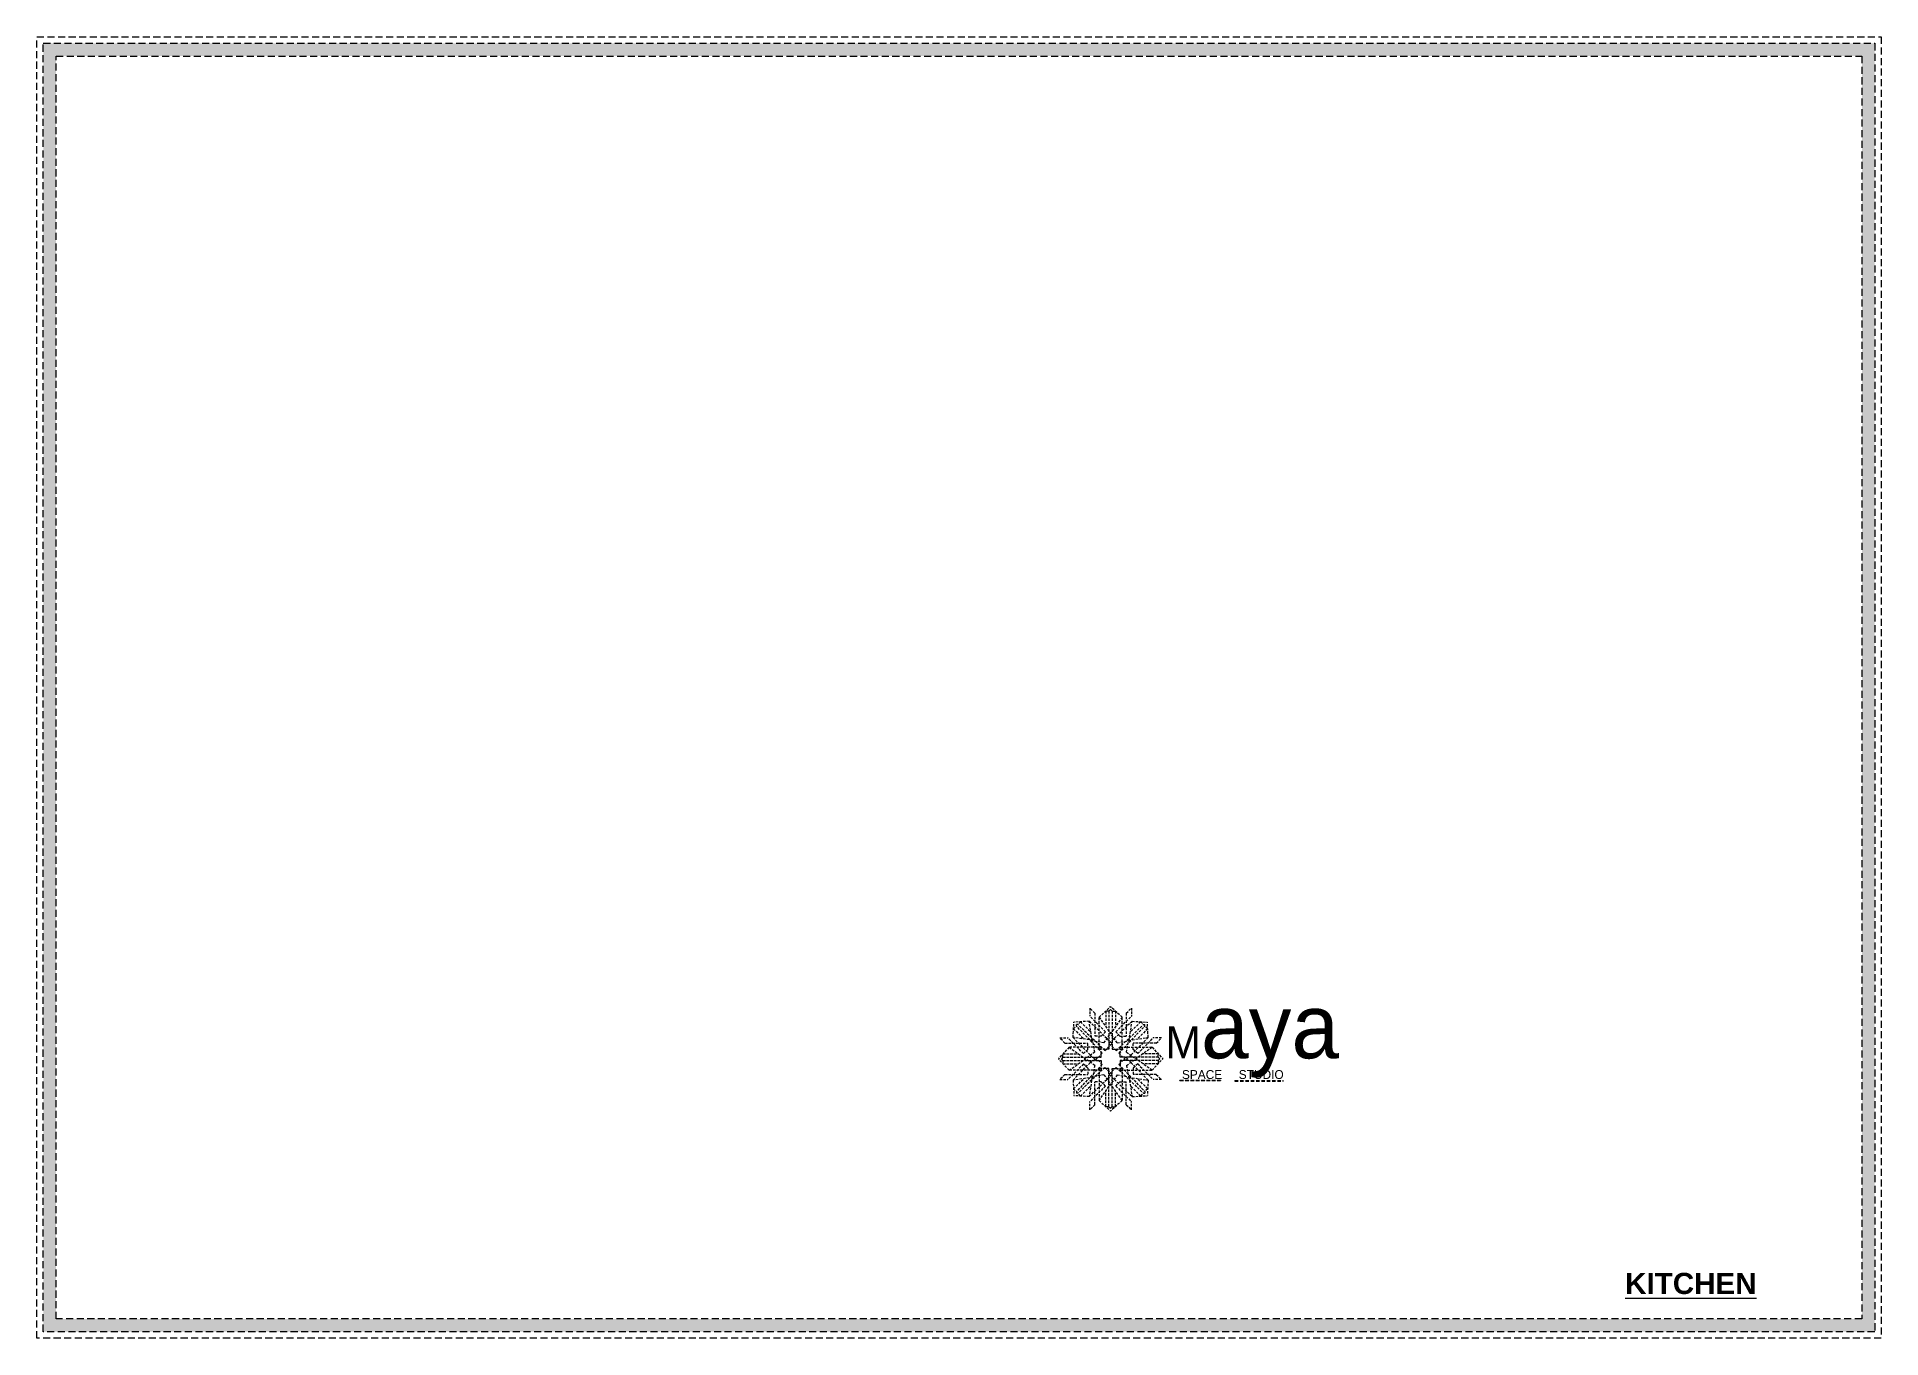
# Model space of a CAD drawing. Header units: millimetres. Extents: x 35877 to 3066687, y -650199 to -40525.
# Drawn here: x 145465.7 to 145727.1, y -180472 to -180287.5 of the extents above; entities that cross this region are included whole.
import ezdxf

# ---------------------------------------------------------------- set-up
doc = ezdxf.new("R2010")
doc.units = ezdxf.units.MM
doc.header["$MEASUREMENT"] = 0
doc.linetypes.add('DASHEDX2', pattern=[1.5, 1, -0.5])
doc.layers.add('DIM.', color=250, linetype='Continuous', lineweight=13)
doc.layers.add('Dimension', color=10, linetype='DASHEDX2', lineweight=20)
doc.styles.get("Standard").update_dxf_attribs({"font": 'arial.ttf', "height": 6})

msp = doc.modelspace()

# ---------------------------------------------------------------- texts
at = {"layer": 'DIM.', "color": 18, "true_color": 0x000000, "transparency": 33554687, "insert": (145690.79, -180462.728, -8.566), "char_height": 3, "attachment_point": 1}
msp.add_mtext_dynamic_manual_height_columns('{\\fArial|b1|i0|c0|p34;\\LKITCHEN}', width=111.55884, gutter_width=1, heights=[0], dxfattribs=at)

# ---------------------------------------------------------------- blocks, each defined once
blk = doc.blocks.new('FSFSF')
at = {"color": 42, "lineweight": 5, "true_color": 0xe0ac11}
for p, q in [((28603.86, 139.69), (28608.58, 144.08)), ((28613.31, 139.69), (28608.58, 144.08)), ((28593.19, 131.45), (28593.54, 137.71)), ((28599.8, 138.06), (28593.54, 137.71)), ((28595.12, 136.69), (28594.53, 136.69)), ((28594.56, 136.12), (28594.56, 136.71)), ((28596.24, 137.86), (28595.12, 136.69)), ((28606.27, 126.08), (28595.12, 136.69)), ((28596.24, 137.86), (28600.47, 133.65)), ((28601.03, 130), (28599.8, 138.06)), ((28599.8, 138.05), (28608.58, 129.56)), ((28600.03, 143.51), (28600.03, 140.16)), ((28602.15, 141.41), (28600.03, 143.51)), ((28606.47, 133.76), (28600.03, 140.16)), ((28602.15, 141.41), (28602.15, 131.95)), ((28603.86, 126.58), (28603.86, 139.69)), ((28603.86, 139.69), (28608.58, 133.02)), ((28607.9, 142.22), (28606.58, 142.22)), ((28606.58, 142.22), (28606.58, 135.84)), ((28607.9, 142.22), (28608.58, 142.85)), ((28607.9, 142.22), (28607.9, 126.58)), ((28609.27, 142.22), (28608.59, 142.85)), ((28613.31, 139.69), (28608.59, 133.02)), ((28617.37, 138.05), (28608.59, 129.56)), ((28609.27, 142.22), (28609.27, 126.58)), ((28609.27, 142.22), (28610.59, 142.22)), ((28610.59, 142.22), (28610.59, 135.84)), ((28610.7, 133.76), (28617.14, 140.16)), ((28610.9, 126.08), (28622.05, 136.69)), ((28613.31, 126.58), (28613.31, 139.69)), ((28615.02, 141.41), (28617.14, 143.51)), ((28615.02, 141.41), (28615.02, 131.95)), ((28616.14, 130), (28617.37, 138.06)), ((28620.93, 137.86), (28616.7, 133.65)), ((28617.14, 143.51), (28617.14, 140.16)), ((28617.37, 138.06), (28623.63, 137.71)), ((28620.93, 137.86), (28622.05, 136.69)), ((28622.05, 136.69), (28622.64, 136.69)), ((28622.62, 136.12), (28622.62, 136.71)), ((28624, 131.45), (28623.65, 137.71)), ((28587.73, 131.22), (28591.08, 131.22)), ((28589.84, 129.1), (28587.73, 131.22)), ((28589.84, 129.1), (28599.29, 129.1)), ((28597.49, 124.78), (28591.08, 131.22)), ((28593.19, 131.45), (28601.69, 122.67)), ((28601.25, 130.22), (28593.19, 131.45)), ((28593.39, 135), (28594.56, 136.12)), ((28593.39, 135), (28597.6, 130.78)), ((28605.17, 124.98), (28594.56, 136.12)), ((28599.29, 126.5), (28599.29, 129.1)), ((28605.86, 129.18), (28601.03, 130)), ((28602.07, 125.39), (28601.25, 130.22)), ((28604.75, 131.95), (28602.15, 131.95)), ((28606.47, 133.76), (28604.75, 131.95)), ((28605.86, 129.18), (28608.58, 133.02)), ((28607.9, 128.92), (28608.58, 129.56)), ((28607.9, 128.92), (28608.58, 128.27)), ((28611.31, 129.18), (28608.59, 133.02)), ((28609.27, 128.92), (28608.59, 129.56)), ((28609.27, 128.92), (28608.59, 128.27)), ((28610.7, 133.76), (28612.42, 131.95)), ((28611.31, 129.18), (28616.14, 130)), ((28612.02, 124.98), (28622.62, 136.12)), ((28612.42, 131.95), (28615.02, 131.95)), ((28615.12, 125.39), (28615.94, 130.22)), ((28623.99, 131.45), (28615.5, 122.67)), ((28615.94, 130.22), (28624, 131.45)), ((28627.34, 129.1), (28617.89, 129.1)), ((28617.89, 126.5), (28617.89, 129.1)), ((28623.8, 135), (28619.59, 130.78)), ((28619.7, 124.78), (28626.1, 131.22)), ((28623.8, 135), (28622.62, 136.12)), ((28629.45, 131.22), (28626.1, 131.22)), ((28627.34, 129.1), (28629.45, 131.22)), ((28591.56, 127.39), (28587.17, 122.66)), ((28591.56, 117.94), (28587.17, 122.66)), ((28589.03, 123.35), (28588.4, 122.67)), ((28589.03, 121.98), (28588.4, 122.65)), ((28589.03, 123.35), (28589.03, 124.67)), ((28589.03, 124.67), (28595.4, 124.67)), ((28589.03, 123.35), (28604.66, 123.35)), ((28589.03, 121.98), (28604.66, 121.98)), ((28589.03, 121.98), (28589.03, 120.66)), ((28604.66, 127.39), (28591.56, 127.39)), ((28591.56, 127.39), (28598.23, 122.67)), ((28591.56, 117.94), (28598.23, 122.65)), ((28593.19, 113.88), (28601.69, 122.65)), ((28597.49, 124.78), (28599.29, 126.5)), ((28602.07, 125.39), (28598.23, 122.67)), ((28602.07, 119.94), (28598.23, 122.65)), ((28602.33, 123.35), (28601.69, 122.67)), ((28602.33, 121.98), (28601.69, 122.65)), ((28602.33, 123.35), (28602.97, 122.67)), ((28602.33, 121.98), (28602.97, 122.65)), ((28605.17, 124.98), (28602.97, 122.67)), ((28605.17, 120.35), (28602.97, 122.65)), ((28603.68, 126.54), (28603.68, 127.39)), ((28604.66, 126.54), (28603.68, 126.54)), ((28604.71, 127.57), (28603.86, 127.57)), ((28607.9, 126.58), (28603.86, 126.58)), ((28604.66, 123.35), (28604.66, 127.39)), ((28604.66, 121.98), (28604.66, 117.94)), ((28604.7, 126.58), (28604.71, 127.57)), ((28606.27, 126.08), (28608.58, 128.27)), ((28610.9, 126.08), (28608.59, 128.27)), ((28609.27, 126.58), (28613.31, 126.58)), ((28612.02, 124.98), (28614.21, 122.67)), ((28612.02, 120.35), (28614.21, 122.65)), ((28612.46, 126.58), (28612.46, 127.57)), ((28612.46, 127.57), (28613.31, 127.57)), ((28612.52, 123.35), (28612.52, 127.39)), ((28612.52, 127.39), (28625.63, 127.39)), ((28612.52, 126.54), (28613.51, 126.54)), ((28628.16, 123.35), (28612.52, 123.35)), ((28612.52, 121.98), (28612.52, 117.94)), ((28628.16, 121.98), (28612.52, 121.98)), ((28613.51, 126.54), (28613.51, 127.39)), ((28614.85, 123.35), (28614.21, 122.67)), ((28614.85, 121.98), (28614.21, 122.65)), ((28614.85, 123.35), (28615.5, 122.67)), ((28614.85, 121.98), (28615.5, 122.65)), ((28615.12, 125.39), (28618.96, 122.67)), ((28615.12, 119.94), (28618.96, 122.65)), ((28623.99, 113.88), (28615.5, 122.65)), ((28619.7, 124.78), (28617.89, 126.5)), ((28625.63, 127.39), (28618.96, 122.67)), ((28625.63, 117.94), (28618.96, 122.65)), ((28628.16, 124.67), (28621.78, 124.67)), ((28625.63, 127.39), (28630.02, 122.66)), ((28625.63, 117.94), (28630.02, 122.66)), ((28628.16, 123.35), (28628.16, 124.67)), ((28628.16, 123.35), (28628.78, 122.67)), ((28628.16, 121.98), (28628.78, 122.65)), ((28628.16, 121.98), (28628.16, 120.66)), ((28589.84, 116.23), (28587.73, 114.11)), ((28587.73, 114.11), (28591.08, 114.11)), ((28589.03, 120.66), (28595.4, 120.66)), ((28589.84, 116.23), (28599.29, 116.23)), ((28597.49, 120.54), (28591.08, 114.11)), ((28604.66, 117.94), (28591.56, 117.94)), ((28601.25, 115.1), (28593.19, 113.87)), ((28593.19, 113.87), (28593.54, 107.62)), ((28593.39, 110.32), (28597.6, 114.55)), ((28605.17, 120.35), (28594.56, 109.2)), ((28606.27, 119.15), (28595.12, 108.54)), ((28597.49, 120.54), (28599.29, 118.83)), ((28599.29, 118.83), (28599.29, 116.23)), ((28599.8, 107.17), (28608.58, 115.67)), ((28601.03, 115.23), (28599.8, 107.17)), ((28605.86, 116.05), (28601.03, 115.23)), ((28602.07, 119.94), (28601.25, 115.1)), ((28604.66, 118.78), (28603.68, 118.78)), ((28603.68, 118.78), (28603.68, 117.94)), ((28607.9, 118.65), (28603.86, 118.65)), ((28603.86, 118.65), (28603.86, 105.54)), ((28604.71, 117.66), (28603.86, 117.66)), ((28604.7, 118.65), (28604.71, 117.66)), ((28605.86, 116.05), (28608.58, 112.21)), ((28606.27, 119.15), (28608.58, 116.96)), ((28607.9, 103.01), (28607.9, 118.65)), ((28607.9, 116.31), (28608.58, 116.96)), ((28607.9, 116.31), (28608.58, 115.67)), ((28610.9, 119.15), (28608.59, 116.96)), ((28609.27, 116.31), (28608.59, 116.96)), ((28609.27, 116.31), (28608.59, 115.67)), ((28611.31, 116.05), (28608.59, 112.21)), ((28617.37, 107.17), (28608.59, 115.67)), ((28609.27, 118.65), (28613.31, 118.65)), ((28609.27, 103.01), (28609.27, 118.65)), ((28610.9, 119.15), (28622.05, 108.54)), ((28611.31, 116.05), (28616.14, 115.23)), ((28612.02, 120.35), (28622.62, 109.2)), ((28612.46, 118.65), (28612.46, 117.66)), ((28612.46, 117.66), (28613.31, 117.66)), ((28612.52, 118.78), (28613.51, 118.78)), ((28612.52, 117.94), (28625.63, 117.94)), ((28613.31, 118.65), (28613.31, 105.54)), ((28613.51, 118.78), (28613.51, 117.94)), ((28615.12, 119.94), (28615.94, 115.1)), ((28615.94, 115.1), (28624, 113.87)), ((28616.14, 115.23), (28617.37, 107.17)), ((28619.7, 120.54), (28617.89, 118.83)), ((28617.89, 118.83), (28617.89, 116.23)), ((28627.34, 116.23), (28617.89, 116.23)), ((28623.8, 110.32), (28619.59, 114.55)), ((28619.7, 120.54), (28626.1, 114.11)), ((28628.16, 120.66), (28621.78, 120.66)), ((28624, 113.87), (28623.65, 107.62)), ((28629.45, 114.11), (28626.1, 114.11)), ((28627.34, 116.23), (28629.45, 114.11)), ((28593.39, 110.32), (28594.56, 109.2)), ((28599.8, 107.17), (28593.54, 107.52)), ((28595.12, 108.54), (28594.53, 108.54)), ((28594.56, 109.2), (28594.56, 108.61)), ((28596.24, 107.37), (28595.12, 108.54)), ((28596.24, 107.37), (28600.47, 111.58)), ((28606.47, 111.47), (28600.03, 105.07)), ((28602.15, 103.82), (28602.15, 113.27)), ((28604.75, 113.27), (28602.15, 113.27)), ((28603.86, 105.54), (28608.58, 112.21)), ((28606.47, 111.47), (28604.75, 113.27)), ((28606.58, 103.01), (28606.58, 109.38)), ((28613.31, 105.54), (28608.59, 112.21)), ((28610.59, 103.01), (28610.59, 109.38)), ((28610.7, 111.47), (28612.42, 113.27)), ((28610.7, 111.47), (28617.14, 105.07)), ((28612.42, 113.27), (28615.02, 113.27)), ((28615.02, 103.82), (28615.02, 113.27)), ((28620.93, 107.37), (28616.7, 111.58)), ((28617.37, 107.17), (28623.63, 107.52)), ((28620.93, 107.37), (28622.05, 108.54)), ((28622.05, 108.54), (28622.64, 108.54)), ((28623.8, 110.32), (28622.62, 109.2)), ((28622.62, 109.2), (28622.62, 108.61)), ((28600.03, 101.71), (28600.03, 105.07)), ((28602.15, 103.82), (28600.03, 101.71)), ((28603.86, 105.54), (28608.58, 101.15)), ((28607.9, 103.01), (28606.58, 103.01)), ((28607.9, 103.01), (28608.58, 102.38)), ((28613.31, 105.54), (28608.58, 101.15)), ((28609.27, 103.01), (28608.59, 102.38)), ((28609.27, 103.01), (28610.59, 103.01)), ((28615.02, 103.82), (28617.14, 101.71)), ((28617.14, 101.71), (28617.14, 105.07))]:
    blk.add_line(p, q, dxfattribs=at)
blk = doc.blocks.new('hgwg')
at = {"layer": 'Dimension', "true_color": 0xd39e00}
h = blk.add_hatch(color=42, dxfattribs=at)
h.dxf.hatch_style = 1
h.paths.add_polyline_path([(27505.71, 45.05), (27494.27, 45.05), (27494.27, 44.9), (27505.71, 44.9)])
h = blk.add_hatch(color=42, dxfattribs=at)
h.dxf.hatch_style = 1
h.paths.add_polyline_path([(27523.3, 44.9), (27509.68, 44.9), (27509.68, 44.75), (27523.3, 44.75)])
at = {"layer": 'Dimension', "color": 42, "true_color": 0xd39e00}
for p, q in [((27494.27, 45.05), (27505.71, 45.05)), ((27494.27, 44.9), (27494.27, 45.05)), ((27494.27, 44.9), (27505.71, 44.9)), ((27505.71, 45.05), (27505.71, 44.9)), ((27509.68, 44.9), (27523.3, 44.9)), ((27509.68, 44.9), (27509.68, 44.75)), ((27509.68, 44.75), (27523.3, 44.75)), ((27523.3, 44.75), (27523.3, 44.9))]:
    blk.add_line(p, q, dxfattribs=at)
at = {"layer": 'Dimension', "color": 42, "true_color": 0xd39e00, "attachment_point": 1}
for s, width, insert, char_height in [('{\\fCinzel|b0|i0|c0|p2;\\H1.5x;M\\fAmsterdam One|b0|i0|c0|p2;\\H2x;aya}', 85.3277, (27490.17, 69.17), 6), ('{\\fCinzel|b0|i0|c0|p0;SPACE     STUDIO}', 66.129, (27494.83, 47.86), 2.5)]:
    blk.add_mtext_dynamic_manual_height_columns(s, width=width, gutter_width=30, heights=[0], dxfattribs=dict(at, insert=insert, char_height=char_height))

# ---------------------------------------------------------------- hatches: boundary and pattern name
at = {"layer": 'Dimension', "true_color": 0xd39e00, "transparency": 33554687}
h = msp.add_hatch(color=42, dxfattribs=at)
h.paths.add_polyline_path([(145466.597, -180288.38), (145466.597, -180471.074), (145726.152, -180471.074), (145726.152, -180288.38)])
h.paths.add_polyline_path([(145468.419, -180290.201), (145724.33, -180290.201), (145724.33, -180469.252), (145468.419, -180469.252)], flags=16)

# ---------------------------------------------------------------- linework, layer by layer
at = {"layer": 'Dimension', "color": 42, "true_color": 0xd39e00, "transparency": 33554687, "elevation": 5.541}
for points in [[(145465.686, -180287.469), (145727.063, -180287.469), (145727.063, -180471.985), (145465.686, -180471.985)], [(145466.597, -180288.38), (145726.152, -180288.38), (145726.152, -180471.074), (145466.597, -180471.074)], [(145468.419, -180290.201), (145724.33, -180290.201), (145724.33, -180469.252), (145468.419, -180469.252)]]:
    msp.add_lwpolyline(points, close=True, dxfattribs=at)

# ---------------------------------------------------------------- block references
at = {"layer": 'Dimension', "color": 42, "true_color": 0xd39e00, "transparency": 33554687}
for name, p, xscale, yscale, zscale in [('FSFSF', (135733.951, -180474.754, 2.516), 0.3454875929288876, 0.3454875929288876, 0.3454875929288876), ('hgwg', (131765.507, -180458.108, -3.025), 0.5041842940670392, 0.5041842940670392, 0.5041842940670392)]:
    msp.add_blockref(name, p, dxfattribs=dict(at, xscale=xscale, yscale=yscale, zscale=zscale))

msp.set_redraw_order([(e.dxf.handle, doc.entitydb.next_handle()) for e in msp.query("TEXT MTEXT ATTDEF DIMENSION ARC_DIMENSION")])  # texts and dimensions are drawn at this point

doc.saveas('drawing.dxf')
